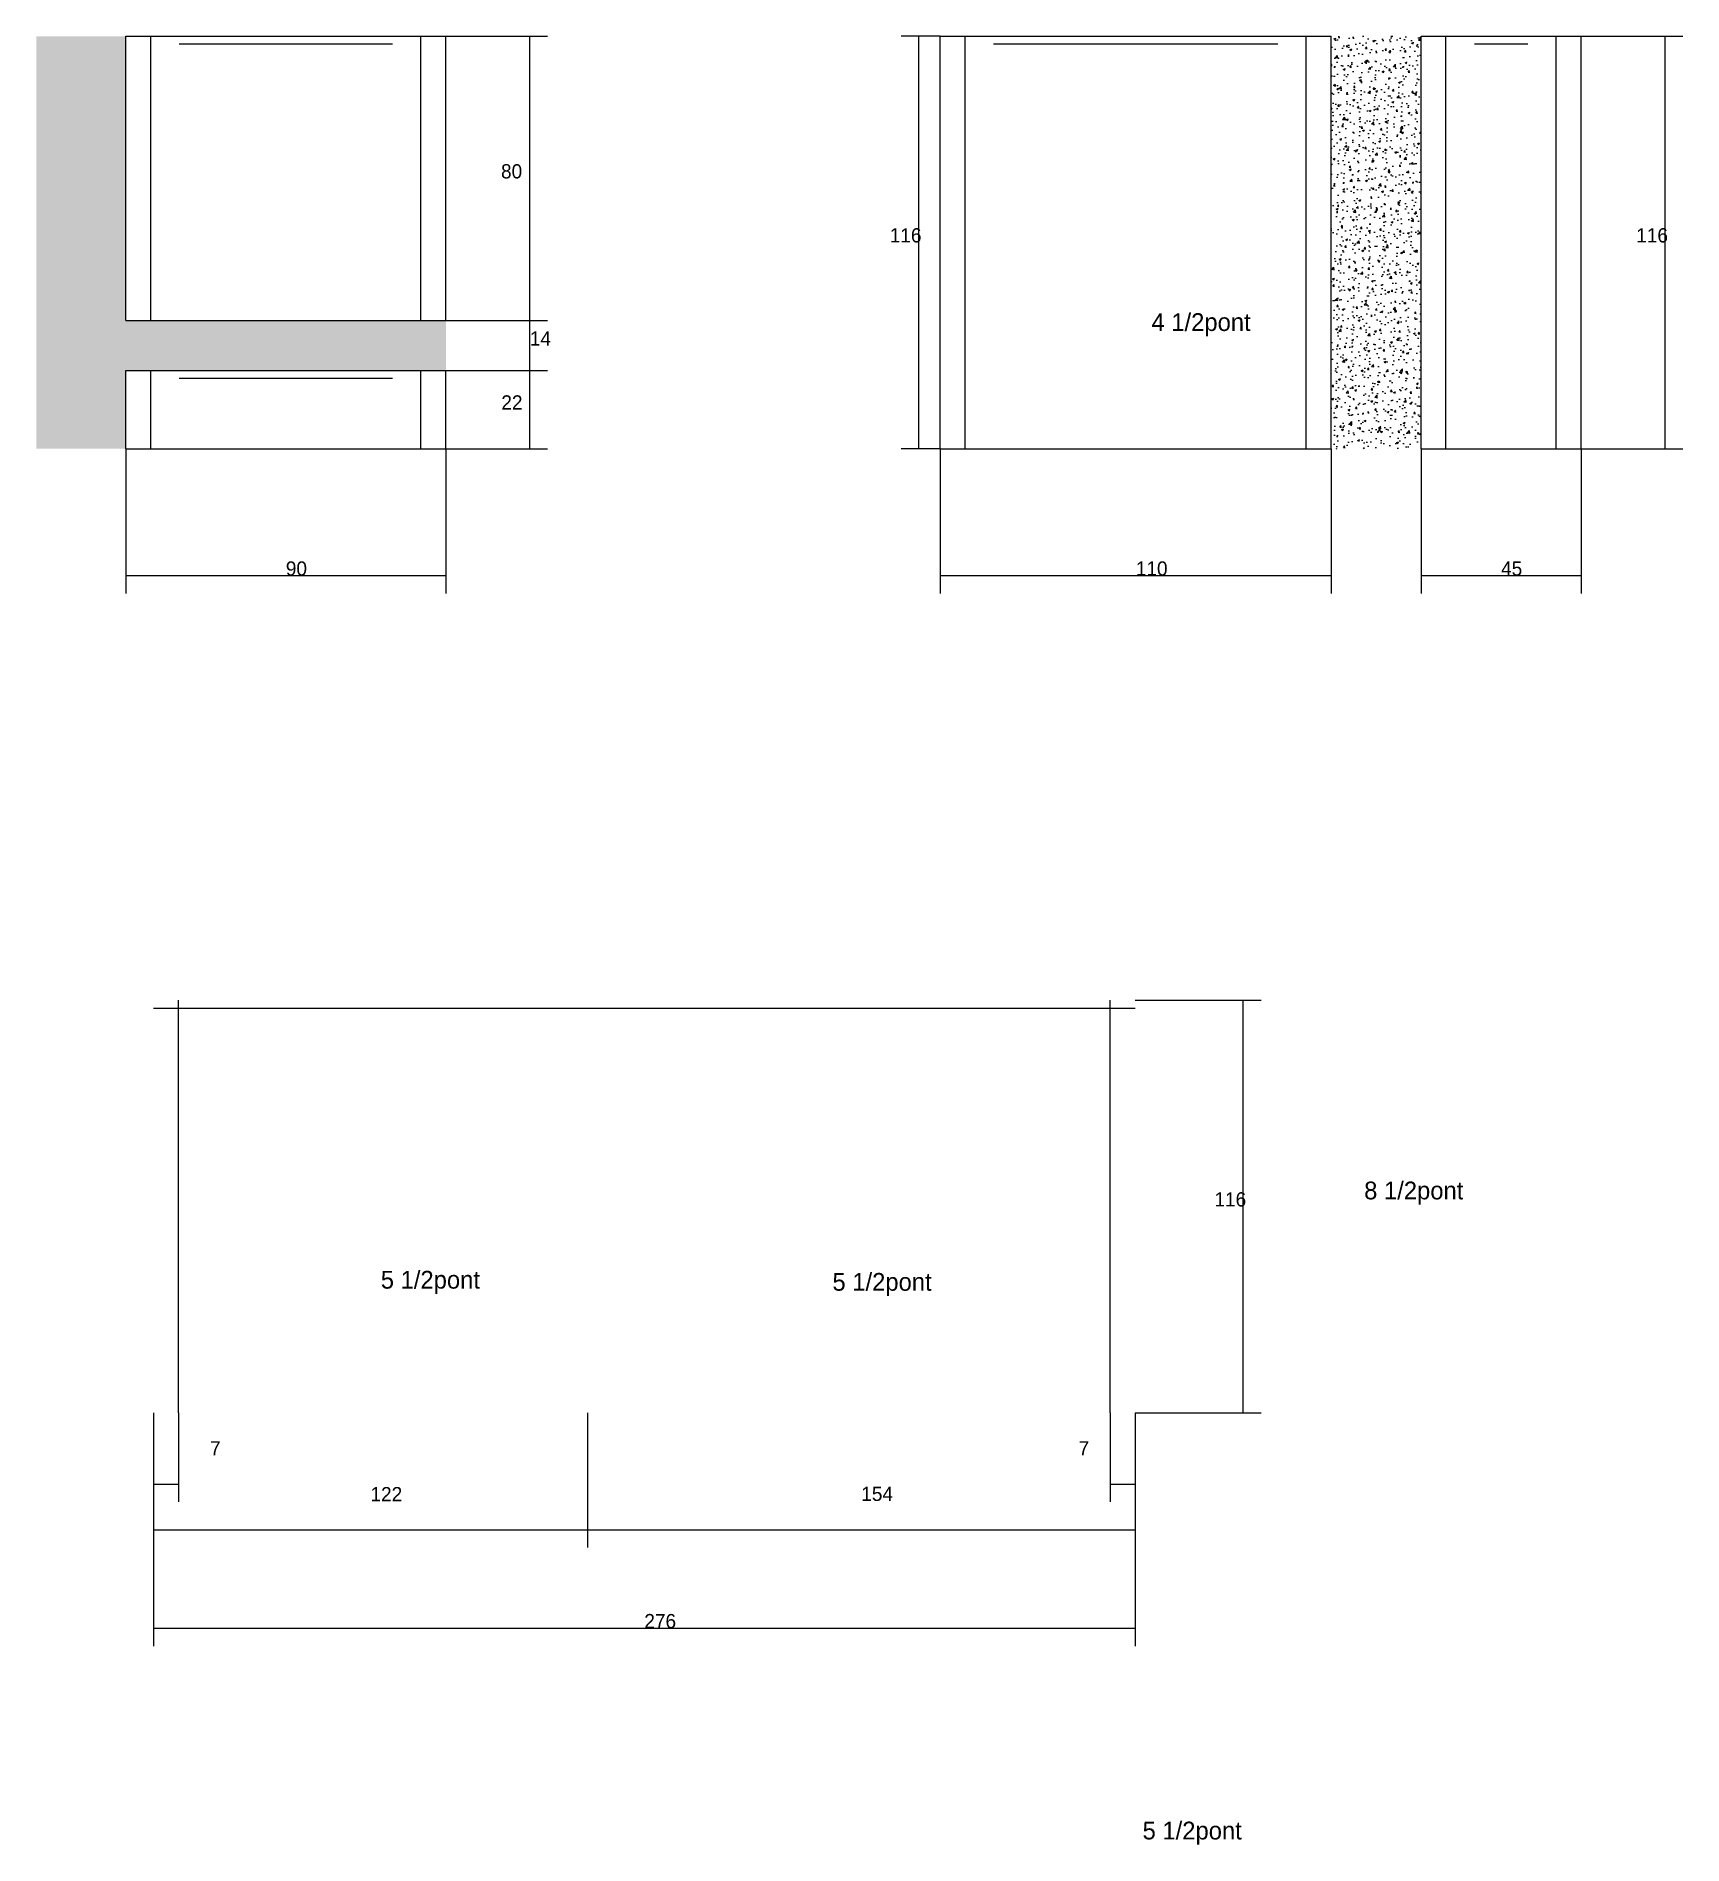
# Model space of a CAD drawing. Header units: metres. Extents: x -2848 to 21926, y -45195 to 1016.
# Drawn here: x 451 to 914, y -37858 to -37349 of the extents above; entities that cross this region are included whole.
import ezdxf

# ---------------------------------------------------------------- set-up
doc = ezdxf.new("R2010")
doc.units = ezdxf.units.M
for name, color, linetype in [('COTA', 4, 'Continuous'), ('NOMENCLATURA', 7, 'Continuous'), ('Painéis', 200, 'Continuous'), ('SARR_2.2x7', 40, 'Continuous')]:
    doc.layers.add(name, color=color, linetype=linetype)

msp = doc.modelspace()

# ---------------------------------------------------------------- texts
at = {"layer": 'COTA'}
for s, p in [('80', (581.6, -37389.5)), ('116', (690.9, -37407.5)), ('116', (900.8, -37407.5)), ('14', (589.7, -37436.5)), ('22', (581.7, -37454.5)), ('90', (521.1, -37501.2)), ('110', (760.1, -37501.2)), ('45', (862.8, -37501.2)), ('116', (782.2, -37678.6)), ('7', (499.8, -37748.6)), ('7', (744, -37748.6)), ('122', (544.9, -37761.5)), ('154', (682.9, -37761.4)), ('276', (621.9, -37797.2))]:
    msp.add_text(s, height=4, dxfattribs=at).set_placement(p)
at = {"layer": 'NOMENCLATURA'}
for s, p in [('4 1/2pont', (764.5, -37432.4)), ('8 1/2pont', (824.3, -37676.6)), ('5 1/2pont', (547.8, -37701.7)), ('5 1/2pont', (674.8, -37702.3)), ('5 1/2pont', (762, -37856.6))]:
    msp.add_text(s, height=5, dxfattribs=at).set_placement(p)

# ---------------------------------------------------------------- hatches: boundary and pattern name
at = {"layer": 'COTA'}
h = msp.add_hatch(dxfattribs=at)
h.set_pattern_fill('AR-CONC', scale=0.03)
h.paths.add_polyline_path([(476.1, -37349.5), (450.9, -37349.5), (450.9, -37465.5), (476.1, -37465.5), (476.1, -37443.5), (566.1, -37443.5), (566.1, -37429.5), (476.1, -37429.5)])
h = msp.add_hatch(dxfattribs=at)
h.set_pattern_fill('AR-CONC', scale=0.03)
h.paths.add_polyline_path([(840.3, -37349.5), (815, -37349.5), (815, -37465.5), (840.3, -37465.5)])

# ---------------------------------------------------------------- linework, layer by layer
for p, q in [((566.1, -37349.5), (594.7, -37349.5)), ((589.7, -37429.5), (589.7, -37349.5)), ((705.1, -37349.5), (694.1, -37349.5)), ((699.1, -37465.5), (699.1, -37349.5)), ((885.3, -37349.5), (913.9, -37349.5)), ((908.9, -37465.5), (908.9, -37349.5)), ((566.1, -37429.5), (594.7, -37429.5)), ((566.1, -37429.5), (594.7, -37429.5)), ((589.7, -37443.5), (589.7, -37429.5)), ((566.1, -37443.5), (594.7, -37443.5)), ((566.1, -37443.5), (594.7, -37443.5)), ((589.7, -37465.5), (589.7, -37443.5)), ((476.1, -37465.5), (476.1, -37506.2)), ((566.1, -37465.5), (566.1, -37506.2)), ((566.1, -37465.5), (594.7, -37465.5)), ((705.1, -37465.5), (694.1, -37465.5)), ((705.1, -37465.5), (705.1, -37506.2)), ((815, -37465.5), (815, -37506.2)), ((840.3, -37465.5), (840.3, -37506.2)), ((885.3, -37465.5), (885.3, -37506.2)), ((885.3, -37465.5), (913.9, -37465.5)), ((476.1, -37501.2), (566.1, -37501.2)), ((705.1, -37501.2), (815, -37501.2)), ((840.3, -37501.2), (885.3, -37501.2)), ((759.9, -37620.6), (795.3, -37620.6)), ((790.3, -37736.6), (790.3, -37620.6)), ((483.9, -37736.6), (483.9, -37802.2)), ((483.9, -37736.6), (483.9, -37774.5)), ((483.9, -37736.6), (483.9, -37761.7)), ((490.9, -37736.6), (490.9, -37761.7)), ((605.9, -37736.6), (605.9, -37774.5)), ((605.9, -37736.6), (605.9, -37774.5)), ((752.9, -37736.6), (752.9, -37761.7)), ((759.9, -37736.6), (759.9, -37802.2)), ((759.9, -37736.6), (795.3, -37736.6)), ((759.9, -37736.6), (759.9, -37774.5)), ((759.9, -37736.6), (759.9, -37761.7)), ((483.9, -37756.7), (490.9, -37756.7)), ((752.9, -37756.7), (759.9, -37756.7)), ((483.9, -37769.5), (605.9, -37769.5)), ((605.9, -37769.5), (759.9, -37769.5)), ((483.9, -37797.2), (759.9, -37797.2))]:
    msp.add_line(p, q, dxfattribs=at)
at = {"layer": 'Painéis'}
for p, q in [((476.1, -37349.5), (566.1, -37349.5)), ((476.1, -37429.5), (476.1, -37349.5)), ((566.1, -37429.5), (566.1, -37349.5)), ((705.1, -37349.5), (815, -37349.5)), ((705.1, -37465.5), (705.1, -37349.5)), ((815, -37465.5), (815, -37349.5)), ((840.3, -37349.5), (885.3, -37349.5)), ((840.3, -37465.5), (840.3, -37349.5)), ((885.3, -37465.5), (885.3, -37349.5)), ((476.1, -37429.5), (566.1, -37429.5)), ((476.1, -37443.5), (566.1, -37443.5)), ((476.1, -37465.5), (476.1, -37443.5)), ((566.1, -37465.5), (566.1, -37443.5)), ((476.1, -37465.5), (566.1, -37465.5)), ((705.1, -37465.5), (815, -37465.5)), ((840.3, -37465.5), (885.3, -37465.5))]:
    msp.add_line(p, q, dxfattribs=at)
at = {"layer": 'SARR_2.2x7'}
for p, q in [((483.1, -37429.5), (483.1, -37349.5)), ((491.1, -37351.7), (551.1, -37351.7)), ((559.1, -37429.5), (559.1, -37349.5)), ((712.1, -37465.5), (712.1, -37349.5)), ((720.1, -37351.7), (800, -37351.7)), ((808, -37465.5), (808, -37349.5)), ((847.3, -37465.5), (847.3, -37349.5)), ((847.3, -37465.5), (847.3, -37349.5)), ((855.3, -37351.7), (870.3, -37351.7)), ((878.3, -37465.5), (878.3, -37349.5)), ((483.1, -37465.5), (483.1, -37443.5)), ((483.1, -37465.5), (483.1, -37443.5)), ((559.1, -37465.5), (559.1, -37443.5)), ((491.1, -37445.7), (551.1, -37445.7)), ((490.9, -37736.6), (490.9, -37620.6)), ((752.9, -37736.6), (752.9, -37620.6)), ((483.9, -37622.8), (605.9, -37622.8)), ((605.9, -37622.8), (759.9, -37622.8))]:
    msp.add_line(p, q, dxfattribs=at)

msp.set_redraw_order([(e.dxf.handle, doc.entitydb.next_handle()) for e in msp.query("TEXT MTEXT ATTDEF DIMENSION ARC_DIMENSION")])  # texts and dimensions are drawn at this point

doc.saveas('drawing.dxf')
